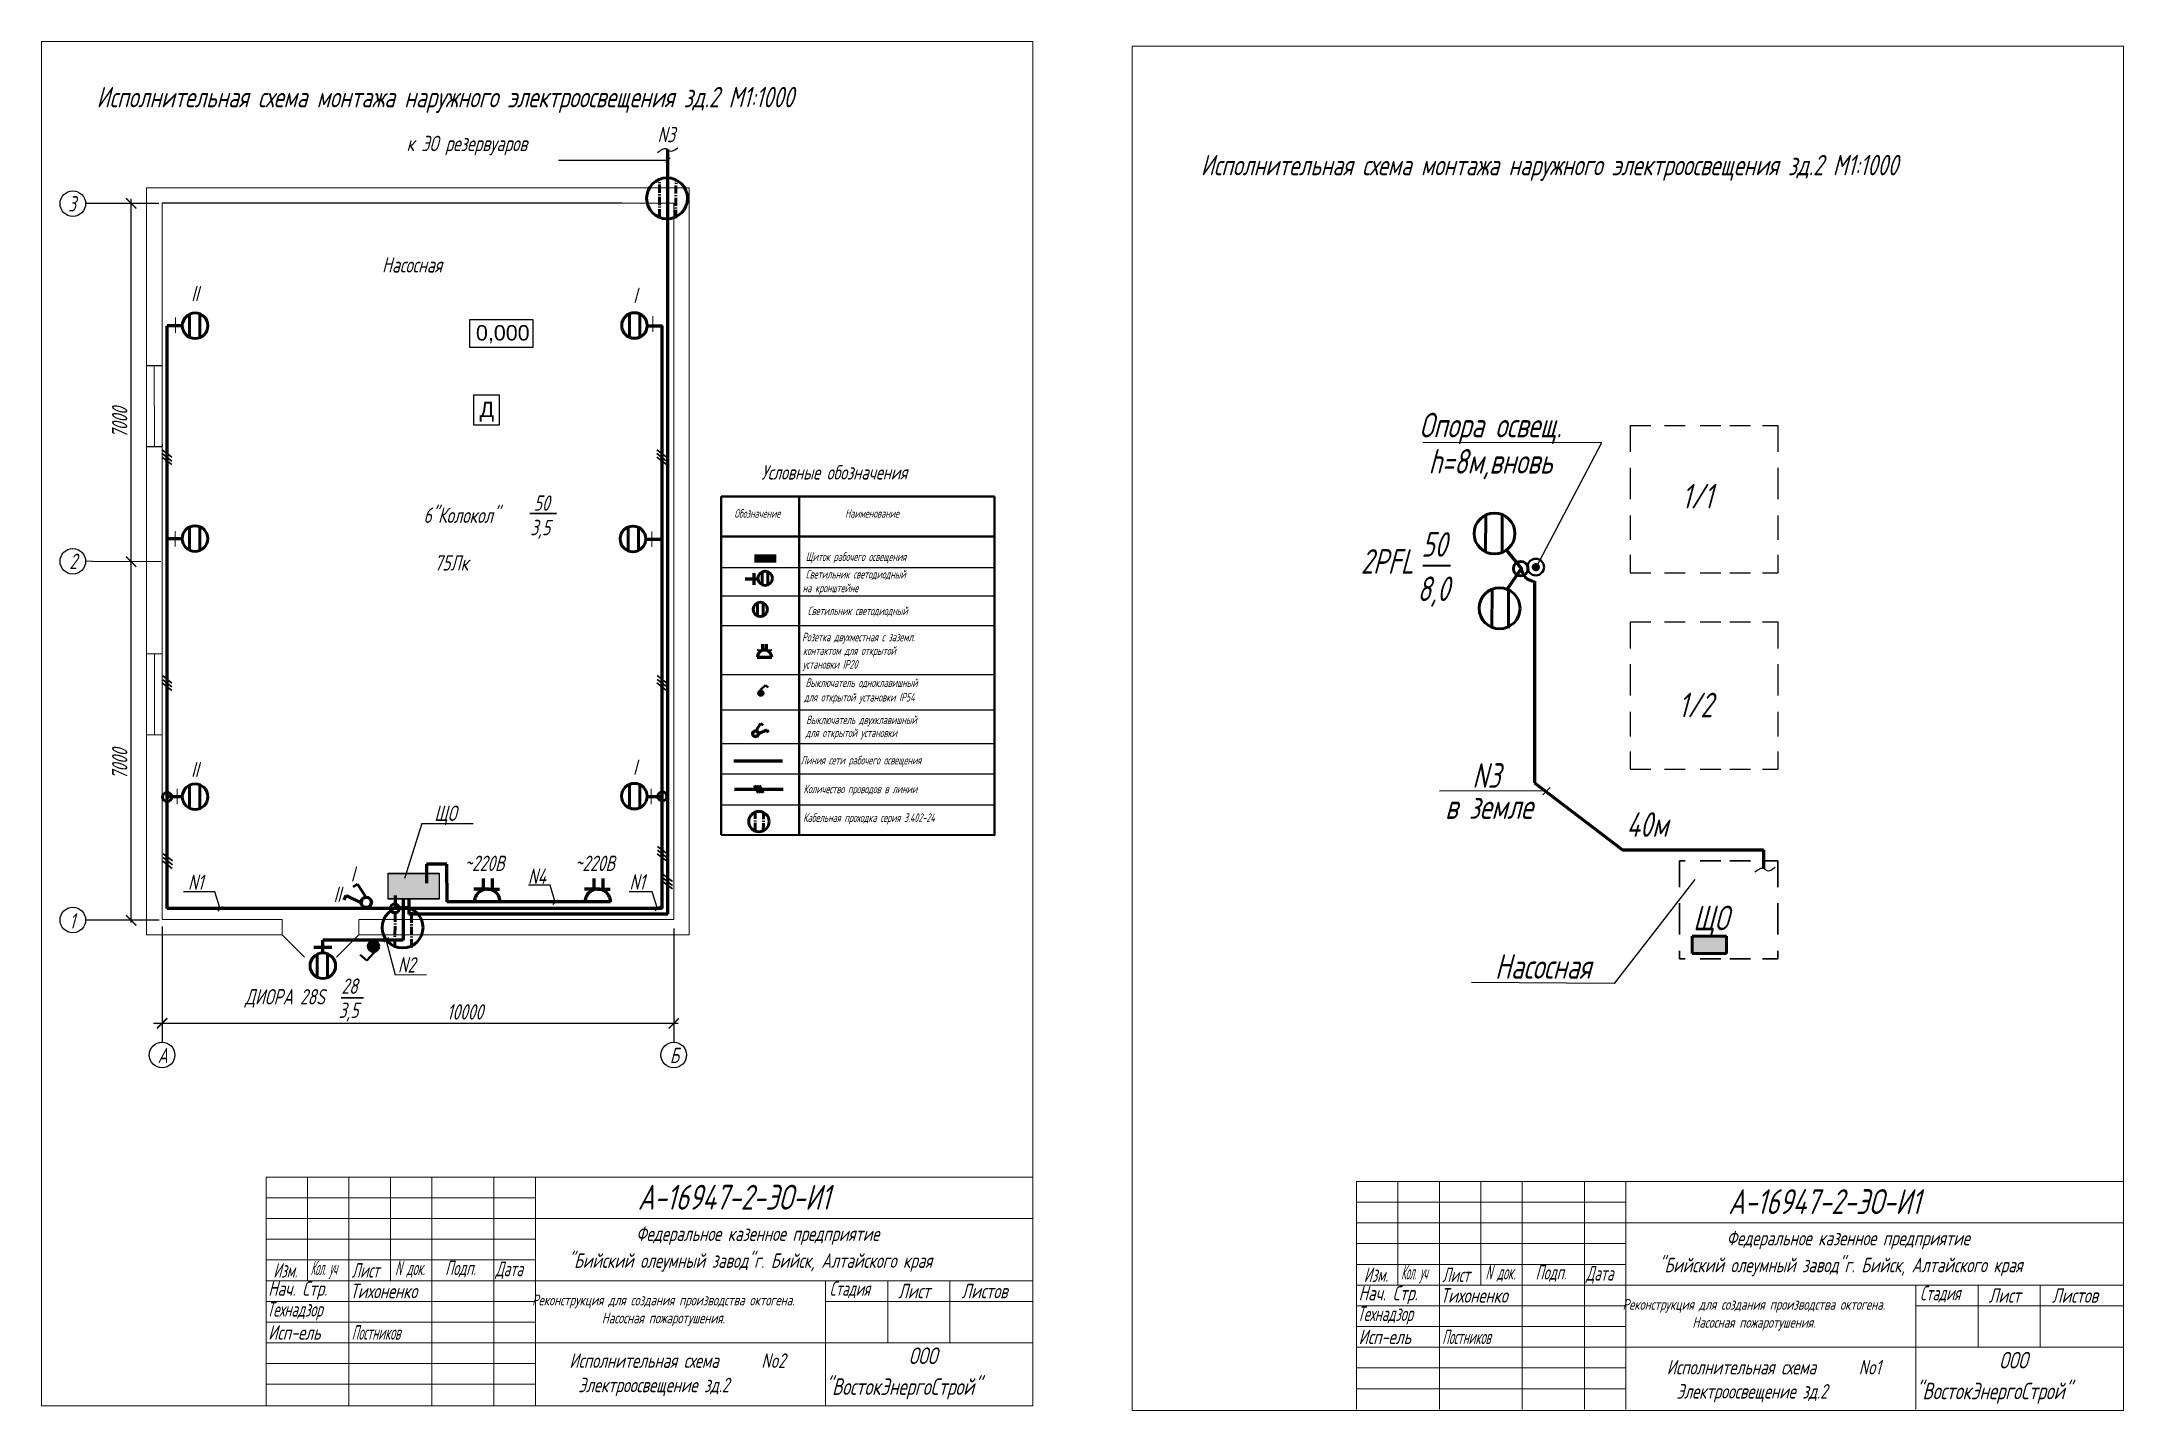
# Model space of a CAD drawing. Header units: inches. Extents: x 7 to 4039, y 15 to 1438.
# Drawn here: x 2005 to 4039, y 101 to 1438 of the extents above; entities that cross this region are included whole.
import ezdxf
from ezdxf.enums import TextEntityAlignment as Align

# ---------------------------------------------------------------- set-up
doc = ezdxf.new("R2010")
doc.units = ezdxf.units.IN
doc.header["$MEASUREMENT"] = 0
doc.linetypes.add('ACAD_ISO04W100', pattern=[30, 24, -3, 0, -3])
doc.linetypes.add('gost6', pattern=[12, 8, -1.5, 1, -1.5])
for name, color, linetype in [('dimension', 1, 'Continuous'), ('OSN', 7, 'Continuous'), ('блок', 7, 'Continuous'), ('вид', 7, 'Continuous'), ('Сила', 7, 'Continuous'), ('текст', 7, 'Continuous')]:
    doc.layers.add(name, color=color, linetype=linetype)
for name, color, linetype, lineweight in [('кабель', 1, 'Continuous', 60), ('лампа', 6, 'Continuous', 50), ('Освещение', 160, 'Continuous', 40), ('размеры', 82, 'Continuous', 25), ('рамка толстая', 7, 'Continuous', 60), ('уровни', 5, 'Continuous', 25), ('Эл. аппараты (Вновь)', 93, 'Continuous', 50), ('ЭМО', 7, 'Continuous', 15)]:
    doc.layers.add(name, color=color, linetype=linetype, lineweight=lineweight)
doc.styles.add('GOST', font='gost.shx', dxfattribs={"oblique": 15})
doc.styles.add('gost shx', font='gost.shx', dxfattribs={"oblique": 15})
doc.styles.add('Simplex', font='simplex.shx', dxfattribs={"width": 0.7, "oblique": 15})
doc.styles.add('стиль11', font='arial.ttf', dxfattribs={"height": 300})

msp = doc.modelspace()

# ---------------------------------------------------------------- texts
at = {"color": 18, "lineweight": 35, "ltscale": 0.02, "true_color": 0x000000, "style": 'Simplex', "oblique": 15, "width": 0.7}
for p in [(2058.2, 1374.1), (3137.2, 1307.7)]:
    msp.add_text('Исполнительная схема монтажа наружного электроосвещения зд.2 М1:1000', height=20, dxfattribs=at).set_placement(p)
at = {"color": 18, "lineweight": 20, "true_color": 0x000000, "oblique": 15}
for s, height, style, width, p in [('Насосная', 15, 'Simplex', 0.7, (2337.1, 1212.7)), ('Обозначение', 8.424, 'GOST', 0.7, (2681.4, 973.1)), ('Наименование', 8.424, 'GOST', 0.7, (2789.6, 973.1)), ('75Лк', 15, 'Simplex', 0.7, (2388.3, 921.5)), ('Щиток рабочего освещения', 8.424, 'GOST', 0.7, (2751.1, 930.8)), ('Светильник светодиодный', 8.424, 'GOST', 0.7, (2751.2, 913.7)), ('на кронштейне ', 8.424, 'GOST', 0.7, (2748.2, 900.3)), ('Светильник светодиодный', 8.424, 'GOST', 0.7, (2753.1, 877.9)), ('Розетка двухместная с заземл.', 8.424, 'GOST', 0.7, (2747.6, 852.3)), ('установки IP20', 8.424, 'GOST', 0.7, (2748.3, 825.6)), ('контактом для открытой ', 8.424, 'GOST', 0.7, (2748.5, 839)), ('Выключатель одноклавишный', 8.424, 'GOST', 0.7, (2751, 807.7)), ('для открытой установки IP54', 8.424, 'GOST', 0.7, (2749.5, 793.5)), ('Линия сети рабочего освещения', 8.424, 'GOST', 0.7, (2746.2, 732)), ('Количество проводов в линии', 8.424, 'GOST', 0.7, (2749, 703.9)), ('Кабельная проходка серия 3.402-24', 8.424, 'GOST', 0.7, (2748.6, 675.8)), ('Федеральное казенное предприятие', 14.175, 'Simplex', 0.7, (2585.4, 266.4)), ('Федеральное казенное предприятие', 14.175, 'Simplex', 0.7, (3650.9, 262.1)), ('Изм.', 14.18, 'Simplex', 0.6, (2230.9, 230.6)), ('Кол. уч', 14.18, 'Simplex', 0.4, (2267.3, 233)), ('Лист', 14.18, 'Simplex', 0.6, (2307.6, 230.6)), ('N', 14.2, 'Simplex', 0.5, (2349.8, 233)), ('Подп.', 14.18, 'Simplex', 0.6, (2398.8, 233)), ('Дата', 14.18, 'Simplex', 0.6, (2448, 232)), ('"Бийский олеумный завод"г. Бийск, Алтайского края', 14.175, 'Simplex', 0.7, (2518.9, 240.1)), ('"Бийский олеумный завод"г. Бийск, Алтайского края', 14.175, 'Simplex', 0.7, (3584.4, 235.8)), ('Нач. Стр.', 14.18, 'Simplex', 0.7, (2225.9, 212.8)), ('Тихоненко', 14.18, 'Simplex', 0.7, (2306, 210.4)), ('док.', 14.18, 'Simplex', 0.5, (2361.1, 233)), ('Стадия', 14.18, 'Simplex', 0.6, (2774.5, 212.8)), ('Лист', 14.18, 'Simplex', 0.7, (2841.5, 210.4)), ('Листов', 14.18, 'Simplex', 0.7, (2903.4, 210.4)), ('Изм.', 14.18, 'Simplex', 0.6, (3296.5, 226.3)), ('Кол. уч', 14.18, 'Simplex', 0.4, (3332.8, 228.7)), ('Лист', 14.18, 'Simplex', 0.6, (3373.2, 226.3)), ('N', 14.2, 'Simplex', 0.5, (3415.3, 228.7)), ('док.', 14.18, 'Simplex', 0.5, (3426.6, 228.7)), ('Подп.', 14.18, 'Simplex', 0.6, (3464.3, 228.7)), ('Дата', 14.18, 'Simplex', 0.6, (3513.6, 227.7)), ('Технадзор', 14.18, 'Simplex', 0.6, (2224.6, 192.5)), ('Нач. Стр.', 14.18, 'Simplex', 0.7, (3291.4, 208.4)), ('Тихоненко', 14.18, 'Simplex', 0.7, (3371.5, 206.1)), ('Стадия', 14.18, 'Simplex', 0.6, (3840, 208.4)), ('Лист', 14.18, 'Simplex', 0.7, (3907.1, 206.1)), ('Листов', 14.18, 'Simplex', 0.7, (3968.9, 206.1)), ('Исп-ель', 14.18, 'Simplex', 0.7, (2225.9, 169.9)), ('Постников', 14.18, 'Simplex', 0.5, (2307.5, 169.9)), ('Технадзор', 14.18, 'Simplex', 0.6, (3290.1, 188.2)), ('Исп-ель', 14.18, 'Simplex', 0.7, (3291.4, 165.6)), ('Постников', 14.18, 'Simplex', 0.5, (3373, 165.6)), ('Исполнительная схема ', 14.175, 'Simplex', 0.7, (2520.2, 142.4)), ('No2', 14.18, 'Simplex', 0.7, (2707.8, 142.4)), ('ООО', 16.2, 'Simplex', 0.7, (2851.8, 146.1)), ('Исполнительная схема ', 14.175, 'Simplex', 0.7, (3592.5, 136)), ('No1', 14.18, 'Simplex', 0.7, (3780.1, 136)), ('ООО', 16.2, 'Simplex', 0.7, (3917.3, 141.8)), ('Электроосвещение зд.2', 14.175, 'Simplex', 0.7, (2528.9, 118.6)), ('"ВостокЭнергоСтрой"', 16.2, 'Simplex', 0.7, (2770.1, 116)), ('Электроосвещение зд.2', 14.175, 'Simplex', 0.7, (3602, 112.4)), ('"ВостокЭнергоСтрой"', 16.2, 'Simplex', 0.7, (3835.6, 111.7))]:
    msp.add_text(s, height=height, dxfattribs=dict(at, style=style, width=width)).set_placement(p)
at = {"color": 18, "lineweight": 35, "true_color": 0x000000, "style": 'Simplex', "oblique": 15, "width": 0.7}
msp.add_text('Условные обозначения', height=14.04, dxfattribs=at).set_placement((2707.9, 1010.4))
at = {"color": 18, "lineweight": 20, "true_color": 0x000000, "style": 'Simplex', "oblique": 15, "width": 0.7}
for s, height, p in [('6"Колокол"', 15, (2414.6, 968)), ('50', 15, (2493.1, 979.9)), ('3,5', 15, (2491.7, 956)), ('ЩО', 15, (2399, 676.8)), ('~220В', 15, (2437.1, 627.9)), ('~220В', 15, (2545, 627.9)), ('ЩО', 24, (3635.5, 570)), ('ДИОРА 28S', 15, (2242.2, 497.5)), ('28', 15, (2305.3, 507.9)), ('3,5', 15, (2304.4, 484.3))]:
    msp.add_text(s, height=height, dxfattribs=at).set_placement(p, align=Align.CENTER)
at = {"color": 18, "linetype": 'Continuous', "lineweight": 20, "true_color": 0x000000, "style": 'gost shx', "oblique": 15, "width": 0.7}
for s, p in [('Выключатель двухклавишный ', (2751.5, 771.4)), ('для открытой установки', (2751, 758.7))]:
    msp.add_text(s, height=8.424, dxfattribs=at).set_placement(p)
at = {"color": 18, "lineweight": -2, "true_color": 0x000000, "style": 'Simplex', "oblique": 15, "width": 0.7}
for p in [(2587.1, 297), (3652.6, 292.7)]:
    msp.add_text('А-16947-2-ЭО-И1', height=24.3, dxfattribs=at).set_placement(p)
at = {"layer": 'dimension', "color": 18, "linetype": 'ByBlock', "lineweight": 20, "ltscale": 0.01, "true_color": 0x000000, "char_height": 15, "attachment_point": 1, "style": 'Simplex'}
for s, insert in [('3', (2030.3, 1287.3)), ('2', (2031.6, 938)), ('1', (2031.6, 586.6)), ('А', (2117.8, 455.2)), ('Б', (2618.3, 455.2))]:
    msp.add_mtext_dynamic_manual_height_columns(s, width=1428.37, gutter_width=1500, heights=[0], dxfattribs=dict(at, insert=insert))
at = {"layer": 'dimension', "color": 18, "linetype": 'ByBlock', "ltscale": 0.01, "true_color": 0x000000, "char_height": 15, "attachment_point": 1, "style": 'стиль11'}
for s, width, insert in [('0,000', 1993.703, (2428.9, 1161.3)), ('Д', 743.166, (2432.5, 1086.4))]:
    msp.add_mtext_dynamic_manual_height_columns(s, width=width, gutter_width=1500, heights=[0], dxfattribs=dict(at, insert=insert))
at = {"layer": 'размеры', "color": 18, "lineweight": 20, "true_color": 0x000000, "style": 'Simplex', "oblique": 15, "width": 0.7}
for p in [(2088.3, 1050.9), (2088.3, 717.3)]:
    msp.add_text('7000', height=15, rotation=90, dxfattribs=at).set_placement(p)
msp.add_text('10000', height=15, dxfattribs=at).set_placement((2400.4, 482.7))
at = {"layer": 'текст', "color": 18, "lineweight": 20, "true_color": 0x000000, "style": 'Simplex', "oblique": 15, "width": 0.7}
for s, p in [('II', (2150.7, 1184.7)), ('I', (2582.6, 1182.9)), ('II', (2150.6, 719.6)), ('I', (2582.4, 721.8)), ('I', (2306.6, 617.5)), ('II', (2289.8, 597.6))]:
    msp.add_text(s, height=15, dxfattribs=at).set_placement(p)
for s, p in [('Опора освещ.', (3420.2, 1051.6)), ('h=8м,вновь', (3420.2, 1016.2)), ('50', (3365.1, 935)), ('2PFL', (3319.3, 918.4)), ('8,0', (3364.4, 891.7)), ('в земле', (3418.6, 678.8)), ('Насосная', (3471.5, 522.6))]:
    msp.add_text(s, height=24, dxfattribs=at).set_placement(p, align=Align.CENTER)
at = {"layer": 'текст', "color": 18, "lineweight": 20, "true_color": 0x000000, "char_height": 10.5, "width": 245, "attachment_point": 5, "style": 'Simplex'}
for insert in [(2612, 198.5), (3677.6, 194.2)]:
    msp.add_mtext('Реконструкция для создания производства октогена.\\PНасосная пожаротушения.', dxfattribs=dict(at, insert=insert))
at = {"layer": 'уровни', "color": 18, "lineweight": 20, "true_color": 0x000000, "style": 'Simplex', "oblique": 15, "width": 0.7}
for s, height, p in [('к ЭО резервуаров', 15, (2361.1, 1331.3)), ('N3', 15, (2606.3, 1340)), ('1/1', 24, (3607.2, 982.2)), ('1/2', 24, (3603.9, 778.1)), ('N3', 24, (3402.4, 709.2)), ('40м', 24, (3553, 661.3)), ('N1', 15, (2147.5, 609.4)), ('N4', 15, (2479.7, 615.2)), ('N1', 15, (2578.9, 609.7)), ('N2', 15, (2352.6, 528.7))]:
    msp.add_text(s, height=height, dxfattribs=at).set_placement(p)

# ---------------------------------------------------------------- blocks, each defined once
blk = doc.blocks.new('*U2')
at = {"layer": 'ЭМО', "color": 94, "lineweight": 53}
for p, q in [((-1.52, 1.25), (-0.08, -1.25)), ((-0.72, 1.25), (0.72, -1.25)), ((0.08, 1.25), (1.52, -1.25))]:
    blk.add_line(p, q, dxfattribs=at)
blk = doc.blocks.new('*U4')
at = {"layer": 'Освещение', "lineweight": 50, "ltscale": 100}
blk.add_hatch(color=256, dxfattribs=at).paths.add_polyline_path([(-5, 2.49), (-5, -2.51), (5, -2.51), (5, 2.49)])
at = {"layer": 'Освещение', "lineweight": 50}
for p, q in [((-5, -2.51), (-5, 2.49)), ((-5, 2.49), (5, 2.49)), ((5, 2.49), (5, -2.51)), ((5, -2.51), (-5, -2.51))]:
    blk.add_line(p, q, dxfattribs=at)

# ---------------------------------------------------------------- hatches: boundary and pattern name
at = {"true_color": 0x000000}
h = msp.add_hatch(color=18, dxfattribs=at)
h.dxf.hatch_style = 1
h.paths.add_polyline_path([(2343.1, 625.7), (2343.1, 600.7), (2393.1, 600.7), (2393.1, 625.7)])
edge = h.paths.add_edge_path()
edge.add_line((2393.1, 600.7), (2343.1, 600.7))
h = msp.add_hatch(color=18, dxfattribs=at)
h.dxf.hatch_style = 1
h.paths.add_polyline_path([(2343.1, 625.3), (2343.1, 600.3), (2393.1, 600.3), (2393.1, 625.3)])
edge = h.paths.add_edge_path()
edge.add_line((2393.1, 600.3), (2343.1, 600.3))
msp.add_hatch(color=18, dxfattribs=at).paths.add_polyline_path([(2327.5, 549.5, -1), (2330.1, 559.1, -1)])
at = {"layer": 'вид', "true_color": 0x000000}
for points in [[(2706.9, 804.6, 1), (2707.7, 799, 1)], [(2330.3, 549.4, 1), (2326.8, 558.7, 1)]]:
    msp.add_hatch(color=18, dxfattribs=at).paths.add_polyline_path(points)
at = {"layer": 'кабель', "true_color": 0x000000}
msp.add_hatch(color=18, dxfattribs=at).paths.add_polyline_path([(2700.9, 929.1), (2722.5, 929.1), (2722.5, 937.2), (2700.9, 937.2)])

# ---------------------------------------------------------------- linework, layer by layer
at = {"color": 18, "linetype": 'Continuous', "true_color": 0x000000}
for p, q in [((2509.7, 1322.6), (2616.4, 1322.5)), ((3475.1, 706.1), (3370.3, 705.9)), ((2501.3, 614.1), (2480.1, 614)), ((2174.2, 607.7), (2143.3, 607.5)), ((2601.1, 607.7), (2578.6, 607.5)), ((2380.7, 526.3), (2350.2, 526.2))]:
    msp.add_line(p, q, dxfattribs=at)
at = {"color": 18, "lineweight": 30, "true_color": 0x000000}
for p, q in [((2618.7, 1324.8), (2614.3, 1320.2)), ((2481.5, 977.3), (2507.5, 977.3)), ((2703.8, 843.8), (2717.9, 843.8)), ((3478.5, 709.6), (3471.4, 702.3)), ((2181.1, 593.3), (2176.7, 588.7)), ((2508.5, 599.8), (2504.1, 595.2)), ((2608.4, 593.5), (2604, 588.9)), ((2343.5, 562.9), (2339.1, 558.3)), ((2297.3, 504), (2318.9, 503.9))]:
    msp.add_line(p, q, dxfattribs=at)
at = {"color": 18, "linetype": 'gost6', "lineweight": 50, "true_color": 0x000000}
for p, q in [((2608.2, 1266.6), (2608.4, 1302.4)), ((2624.3, 1265.8), (2624.4, 1302.9)), ((2701.7, 666.9), (2701.8, 684.8)), ((2709.7, 666.5), (2709.8, 685)), ((2349.7, 554.1), (2349.9, 590)), ((2365.8, 553.3), (2366, 590.4))]:
    msp.add_line(p, q, dxfattribs=at)
at = {"color": 18, "lineweight": 60, "true_color": 0x000000}
for p, q in [((2141.8, 1160.5), (2127.2, 1160.5)), ((2596.5, 1160.7), (2611.1, 1160.7)), ((2141.8, 952.5), (2127.1, 952.5)), ((2594.9, 952.2), (2609.6, 952.2)), ((3435.7, 941.7), (3450.7, 923.3)), ((3436.8, 903.6), (3450.4, 923.2)), ((2703.8, 836.8), (2717.9, 836.8)), ((2141.8, 700.4), (2127.2, 700.4)), ((2596.3, 700.8), (2611, 700.8)), ((2270.4, 553.4), (2288.1, 553.4)), ((2279.3, 547.8), (2279.3, 560.3))]:
    msp.add_line(p, q, dxfattribs=at)
at = {"color": 18, "lineweight": 50, "true_color": 0x000000}
for p, q in [((2149.1, 1171.9), (2149.1, 1149.5)), ((2159.1, 1172.3), (2159.1, 1149.1)), ((2579.1, 1172.5), (2579.1, 1149.3)), ((2589.2, 1172), (2589.2, 1149.6)), ((2149.1, 963.9), (2149, 941.4)), ((2159.1, 964.3), (2159.1, 941.1)), ((2577.6, 964), (2577.6, 940.8)), ((2587.7, 963.6), (2587.7, 941.2)), ((3415.5, 939.9), (3415.7, 975.8)), ((3431.6, 939.2), (3431.8, 976.2)), ((2708.6, 920.3), (2708.6, 907.6)), ((2714.2, 920.5), (2714.2, 907.4)), ((3421.7, 866), (3421.8, 901.9)), ((3437.8, 865.2), (3437.9, 902.3)), ((2703.9, 889.8), (2703.9, 877.2)), ((2709.5, 890), (2709.5, 877)), ((2159.1, 712.1), (2159.1, 689)), ((2579, 712.6), (2579, 689.4)), ((2589.1, 712.1), (2589.1, 689.7)), ((2149.1, 711.7), (2149.1, 689.3)), ((2273.9, 546.4), (2273.9, 524.2)), ((2284, 546.8), (2284, 523.8))]:
    msp.add_line(p, q, dxfattribs=at)
at = {"color": 18, "true_color": 0x000000}
for p, q in [((3354.3, 1046.8), (3529.1, 1046.6)), ((3465, 924.4), (3529.1, 1046.6)), ((2343.1, 600.7), (2343.1, 625.7)), ((2343.1, 625.7), (2393.1, 625.7)), ((2343.1, 600.3), (2343.1, 625.3)), ((2343.1, 625.3), (2393.1, 625.3)), ((2393.1, 625.7), (2393.1, 600.7)), ((2393.1, 625.3), (2393.1, 600.3)), ((2506.3, 597.5), (2501.3, 614.1)), ((3620, 619.7), (3541.2, 517.9)), ((2178.9, 591), (2173.9, 607.7)), ((2393.1, 600.7), (2343.1, 600.7)), ((2393.1, 600.3), (2343.1, 600.3)), ((2606.2, 591.2), (2601.1, 607.7)), ((2350.2, 526.2), (2341.1, 560.6)), ((3541.2, 517.9), (3401.7, 518.9))]:
    msp.add_line(p, q, dxfattribs=at)
at = {"color": 18, "lineweight": 40, "true_color": 0x000000}
for p, q in [((2668.4, 993.8), (2668.4, 663.1)), ((2744.7, 994.3), (2744.6, 663.1)), ((2935.6, 993.8), (2935.6, 663)), ((2706.7, 804.6), (2711.8, 809.6)), ((2711.8, 809.6), (2714.6, 807.1))]:
    msp.add_line(p, q, dxfattribs=at)
at = {"color": 18, "ltscale": 0.5, "true_color": 0x000000}
for p, q in [((2375.9, 674.2), (2359, 620.6)), ((2376.1, 674.3), (2426.3, 674.3))]:
    msp.add_line(p, q, dxfattribs=at)
at = {"color": 18, "lineweight": 20, "true_color": 0x000000}
for p, q in [((2223.8, 328.9), (2973, 328.9)), ((2223.8, 328.9), (2223.8, 106.1)), ((2264.3, 328.9), (2264.3, 227.6)), ((2304.8, 328.9), (2304.8, 106.1)), ((2345.3, 328.9), (2345.3, 227.6)), ((2385.8, 328.9), (2385.8, 106.1)), ((2446.5, 328.9), (2446.5, 106.1)), ((2487, 328.9), (2487, 106.1)), ((2223.8, 308.6), (2487, 308.6)), ((3289.3, 324.5), (4038.5, 324.5)), ((3289.3, 324.5), (3289.3, 101.8)), ((3329.8, 324.5), (3329.8, 223.3)), ((3370.3, 324.5), (3370.3, 101.8)), ((3410.8, 324.5), (3410.8, 223.3)), ((3451.3, 324.5), (3451.3, 101.8)), ((3512, 324.5), (3512, 101.8)), ((3552.5, 324.5), (3552.5, 101.8)), ((2223.8, 288.4), (2487, 288.4)), ((2487, 288.4), (2973, 288.4)), ((3289.3, 304.3), (3552.5, 304.3)), ((2223.8, 268.1), (2487, 268.1)), ((3289.3, 284), (3552.5, 284)), ((3552.5, 284), (4038.5, 284)), ((2223.8, 247.9), (2487, 247.9)), ((3289.3, 263.8), (3552.5, 263.8)), ((2223.8, 227.6), (2973, 227.6)), ((2770.5, 227.6), (2770.5, 106.1)), ((2831.3, 227.6), (2831.3, 166.9)), ((2892, 227.6), (2892, 166.9)), ((3289.3, 243.5), (3552.5, 243.5)), ((2223.8, 207.4), (2487, 207.4)), ((2770.5, 207.4), (2973, 207.4)), ((3289.3, 223.3), (4038.5, 223.3)), ((3836, 223.3), (3836, 101.8)), ((3896.8, 223.3), (3896.8, 162.5)), ((3957.5, 223.3), (3957.5, 162.5)), ((2223.8, 187.1), (2487, 187.1)), ((3289.3, 203), (3552.5, 203)), ((3836, 203), (4038.5, 203)), ((2223.8, 166.9), (2487, 166.9)), ((2487, 166.9), (2973, 166.9)), ((3289.3, 182.8), (3552.5, 182.8)), ((2223.8, 146.6), (2487, 146.6)), ((3289.3, 162.5), (3552.5, 162.5)), ((3552.5, 162.5), (4038.5, 162.5)), ((2223.8, 126.4), (2487, 126.4)), ((3289.3, 142.3), (3552.5, 142.3)), ((3289.3, 122), (3552.5, 122))]:
    msp.add_line(p, q, dxfattribs=at)
at = {"color": 18, "lineweight": 40, "true_color": 0x000000}
for points in [[(2668.4, 993.8), (2935.6, 993.8)], [(2668.4, 954.9), (2935.6, 954.9)], [(2668.4, 663.1), (2935.9, 663)]]:
    msp.add_lwpolyline(points, dxfattribs=at)
at = {"color": 18, "true_color": 0x000000}
for points in [[(2668.4, 924.4), (2935.6, 924.4)], [(2668.4, 896.9), (2935.6, 896.9)], [(2668.4, 867.7), (2935.6, 867.7)], [(2668.4, 819.9), (2935.6, 819.9)], [(2668.4, 785.4), (2935.6, 785.4)], [(2668.4, 752.5), (2935.6, 752.5)], [(2668.4, 723), (2935.6, 723)], [(2668.4, 692.6), (2935.6, 692.6)]]:
    msp.add_lwpolyline(points, dxfattribs=at)
at = {"color": 18, "lineweight": 50, "true_color": 0x000000}
for centre, radius in [((3449.8, 923.3), 7.13), ((2127.2, 700.3), 4.45), ((2611, 700.8), 4.45), ((2349.6, 591.3), 4.45)]:
    msp.add_circle(centre, radius, dxfattribs=at)
at = {"color": 18, "lineweight": 40, "true_color": 0x000000}
msp.add_circle((3464.5, 924.9), 8.13, dxfattribs=at)
at = {"color": 18, "lineweight": 30, "true_color": 0x000000}
for centre, radius in [((2707.3, 801.8), 2.81), ((2702.1, 761.8), 2.81), ((2322, 597), 5), ((2328.5, 554.1), 5)]:
    msp.add_circle(centre, radius, dxfattribs=at)
at = {"color": 18, "lineweight": 50, "true_color": 0x000000}
msp.add_arc((3464.9, 925), 14.5, 185.588, 263.9718, dxfattribs=at)
at = {"color": 18, "true_color": 0x000000}
for points in [[(2606.4, 1329.9), (2615.4, 1333.4), (2618.1, 1331.5), (2626.1, 1334.6)], [(3678.5, 626.9), (3687.6, 630.3), (3690.3, 628.4), (3698.3, 631.6)]]:
    msp.add_spline(points, degree=3, dxfattribs=at)
at = {"layer": 'dimension', "color": 18, "linetype": 'ACAD_ISO04W100', "ltscale": 0.02, "true_color": 0x000000}
for p, q in [((2119.2, 1280), (2047.5, 1280)), ((2119.4, 580), (2047.5, 580))]:
    msp.add_line(p, q, dxfattribs=at)
at = {"layer": 'dimension', "color": 18, "linetype": 'ByBlock', "ltscale": 0.01, "true_color": 0x000000}
for p, q in [((2571.4, 1280.5), (2122.2, 1280.5)), ((2107.1, 1121.8), (2122.2, 1121.8)), ((2107.2, 1042.7), (2122.2, 1042.7)), ((2122.2, 1044.8), (2122.2, 1042.7)), ((2122.2, 573.6), (2122.2, 460.6)), ((2622.2, 571.6), (2622.2, 460.6))]:
    msp.add_line(p, q, dxfattribs=at)
at = {"layer": 'dimension', "color": 18, "linetype": 'ByBlock', "lineweight": 20, "ltscale": 0.01, "true_color": 0x000000}
for p, q in [((2135.2, 1168.9), (2135.2, 1153.9)), ((2601.7, 1169.9), (2601.7, 1154.9)), ((2114.6, 1121.8), (2114.7, 1042.7)), ((2122.2, 1121.8), (2122.2, 1042.7)), ((2135, 960.1), (2135, 945.1)), ((2600.9, 959.6), (2600.9, 944.6)), ((2107.2, 840.1), (2122.2, 840.1)), ((2114.7, 840.1), (2114.7, 761)), ((2122.2, 840.1), (2122.2, 761)), ((2107.2, 761), (2122.2, 761)), ((2136.8, 708.1), (2136.8, 693.1)), ((2600.2, 708.3), (2600.2, 693.3)), ((2239.4, 580.5), (2239.4, 565.5)), ((2314.4, 580.5), (2314.4, 565.5)), ((2239.4, 565.5), (2261.3, 543.6)), ((2314.4, 565.5), (2292.5, 543.6))]:
    msp.add_line(p, q, dxfattribs=at)
at = {"layer": 'dimension', "color": 18, "linetype": 'ACAD_ISO04W100', "lineweight": 9, "ltscale": 0.02, "true_color": 0x000000}
msp.add_line((2121, 930.4), (2047.5, 930.5), dxfattribs=at)
at = {"layer": 'dimension', "color": 18, "linetype": 'ByBlock', "lineweight": 20, "ltscale": 0.01, "true_color": 0x000000}
for points in [[(2239.4, 565.5), (2107.1, 565.5), (2107.1, 1295.5), (2637.2, 1295.5), (2637.2, 565.5), (2314.4, 565.5)], [(2122.2, 1121.8), (2122.2, 1280.5), (2622.2, 1280.5), (2622.2, 580.5), (2352, 580.5)], [(2122.2, 845.1), (2122.2, 1047.7)], [(2122.2, 840.1), (2122.2, 1042.7)], [(2239.4, 580.5), (2122.2, 580.5), (2122.2, 761)], [(2358.7, 580.5), (2314.4, 580.5)]]:
    msp.add_lwpolyline(points, dxfattribs=at)
at = {"layer": 'dimension', "color": 18, "linetype": 'ByBlock', "ltscale": 0.01, "true_color": 0x000000}
for points in [[(2422.7, 1139.8), (2484.8, 1139.8), (2484.8, 1166.4), (2422.7, 1166.4)], [(2426.6, 1063.9), (2452, 1063.9), (2452, 1092.7), (2426.6, 1092.7)]]:
    msp.add_lwpolyline(points, close=True, dxfattribs=at)
for centre in [(2035, 1280), (2035, 930.5), (2035, 580), (2122.2, 448.1), (2622.2, 448.1)]:
    msp.add_circle(centre, 12.5, dxfattribs=at)
at = {"layer": 'OSN', "color": 18, "lineweight": 25, "true_color": 0x000000}
for p, q in [((3556.9, 1063.3), (3577, 1063.3)), ((3590.4, 1063.3), (3610.5, 1063.3)), ((3625.3, 1063.3), (3645.5, 1063.3)), ((3654.1, 1063.3), (3674.2, 1063.3)), ((3685.9, 1063.3), (3700.9, 1063.3)), ((3556.9, 919.3), (3577, 919.3)), ((3590.4, 919.3), (3610.5, 919.3)), ((3625.3, 919.3), (3645.5, 919.3)), ((3654.1, 919.3), (3674.2, 919.3)), ((3685.9, 919.3), (3700.9, 919.3)), ((3556.9, 871.3), (3577, 871.3)), ((3590.4, 871.3), (3610.5, 871.3)), ((3625.3, 871.3), (3645.5, 871.3)), ((3654.1, 871.3), (3674.2, 871.3)), ((3685.9, 871.3), (3700.9, 871.3)), ((3556.9, 727.3), (3577, 727.3)), ((3590.4, 727.3), (3610.5, 727.3)), ((3625.3, 727.3), (3645.5, 727.3)), ((3654.1, 727.3), (3674.2, 727.3)), ((3685.9, 727.3), (3700.9, 727.3))]:
    msp.add_line(p, q, dxfattribs=at)
at = {"layer": 'OSN', "color": 18, "linetype": 'Continuous', "lineweight": 25, "true_color": 0x000000}
for p, q in [((3556.9, 1063.3), (3556.9, 1037.4)), ((3700.9, 1063.3), (3700.9, 1037.4)), ((3556.9, 1022), (3556.9, 991.3)), ((3700.9, 1022), (3700.9, 991.3)), ((3556.9, 975.3), (3556.9, 951.4)), ((3700.9, 975.3), (3700.9, 951.4)), ((3556.9, 936.7), (3556.9, 919.3)), ((3700.9, 936.7), (3700.9, 919.3)), ((3556.9, 871.3), (3556.9, 845.4)), ((3700.9, 871.3), (3700.9, 845.4)), ((3556.9, 830), (3556.9, 799.3)), ((3700.9, 830), (3700.9, 799.3)), ((3556.9, 783.3), (3556.9, 759.4)), ((3700.9, 783.3), (3700.9, 759.4)), ((3556.9, 744.7), (3556.9, 727.3)), ((3700.9, 744.7), (3700.9, 727.3))]:
    msp.add_line(p, q, dxfattribs=at)
at = {"layer": 'OSN', "color": 18, "lineweight": 30, "true_color": 0x000000}
for p, q in [((3604.9, 638), (3610.5, 638)), ((3625.3, 638), (3645.5, 638)), ((3654.1, 638), (3674.2, 638)), ((3685.9, 638), (3700.9, 638)), ((3604.9, 542), (3610.5, 542)), ((3625.3, 542), (3645.5, 542)), ((3654.1, 542), (3674.2, 542)), ((3685.9, 542), (3700.9, 542))]:
    msp.add_line(p, q, dxfattribs=at)
at = {"layer": 'OSN', "color": 18, "linetype": 'Continuous', "lineweight": 30, "true_color": 0x000000}
for p, q in [((3604.9, 638), (3604.9, 612)), ((3700.9, 638), (3700.9, 612)), ((3604.9, 596.6), (3604.9, 566)), ((3700.9, 596.6), (3700.9, 566)), ((3604.9, 549.9), (3604.9, 542)), ((3700.9, 549.9), (3700.9, 542))]:
    msp.add_line(p, q, dxfattribs=at)
at = {"layer": 'OSN', "color": 18, "lineweight": 25, "true_color": 0x000000, "const_width": 4}
msp.add_lwpolyline([(3462.6, 924.8, 1), (3466.6, 924.8, 1)], format="xyb", close=True, dxfattribs=at)
at = {"layer": 'блок', "color": 18, "lineweight": 30, "true_color": 0x000000}
for p, q in [((2122.7, 1039.1), (2131.8, 1032.2)), ((2605.8, 1039.5), (2614.9, 1032.5)), ((2122.6, 1032), (2131.6, 1025)), ((2122.7, 1035.4), (2131.8, 1028.5)), ((2605.7, 1032.3), (2614.8, 1025.4)), ((2605.8, 1035.8), (2614.9, 1028.8)), ((2122.8, 818.5), (2131.9, 811.5)), ((2122.8, 814.8), (2131.9, 807.9)), ((2605.9, 818.8), (2615, 811.9)), ((2605.9, 815.1), (2615, 808.2)), ((2122.7, 811.3), (2131.8, 804.4)), ((2605.8, 811.7), (2614.9, 804.7)), ((2606.2, 651.8), (2615.3, 644.9)), ((2123.1, 637.5), (2132.2, 630.5)), ((2123.2, 644.6), (2132.3, 637.7)), ((2123.2, 641), (2132.3, 634)), ((2606.1, 644.7), (2615.2, 637.8)), ((2606.2, 648.2), (2615.3, 641.2)), ((2611.8, 617.3), (2620.9, 610.4)), ((2611.9, 624.4), (2621, 617.5)), ((2611.9, 620.8), (2621, 613.8))]:
    msp.add_line(p, q, dxfattribs=at)
at = {"layer": 'кабель', "color": 18, "true_color": 0x000000}
for p, q in [((2700.6, 918.8), (2700.6, 907.6)), ((2704.4, 913.2), (2691.9, 913.2)), ((3463.4, 911.1), (3463.2, 714)), ((2680.8, 735.4), (2728.3, 735.4)), ((3463.2, 714), (3549.2, 648.7)), ((2681.6, 707.8), (2729.1, 707.8)), ((2380.5, 634.6), (2380.5, 615.9)), ((2400.5, 634.6), (2380.5, 634.6)), ((2400.7, 597.8), (2400.5, 634.6)), ((3549.2, 648.7), (3687.1, 648.7)), ((3687.1, 648.7), (3687.1, 630.5)), ((2350, 604.1), (2350, 591.2)), ((2357.7, 600.5), (2357.7, 560.3)), ((2363.2, 600.4), (2363.2, 585.7)), ((2616.4, 585.7), (2363.2, 585.7)), ((2357.7, 560.3), (2279.3, 560.3))]:
    msp.add_line(p, q, dxfattribs=at)
at = {"layer": 'кабель', "color": 18, "linetype": 'ByBlock', "ltscale": 0.01, "true_color": 0x000000}
for points in [[(2616.4, 585.7), (2616.3, 1332.8)], [(2127.2, 591.2), (2127.2, 1160.5)], [(2611, 591.2), (2611, 1160.7)], [(2611, 591.2), (2127.2, 591.2)], [(2560.5, 597.7), (2400.5, 597.7)]]:
    msp.add_lwpolyline(points, dxfattribs=at)
at = {"layer": 'лампа', "color": 18, "true_color": 0x000000}
for centre, radius in [((2615.7, 1285.2), 20), ((2154.5, 1160.7), 12.5), ((2583.8, 1160.9), 12.5), ((3424.2, 957.7), 20), ((2154.4, 952.7), 12.5), ((2582.3, 952.4), 12.5), ((2711.5, 913.9), 7.02), ((3429.1, 884.6), 20), ((2706.8, 883.5), 7.02), ((2154.5, 700.5), 12.5), ((2583.7, 701), 12.5), ((2705.4, 676.2), 10), ((2357.2, 572.7), 20), ((2279.3, 535.3), 12.5)]:
    msp.add_circle(centre, radius, dxfattribs=at)
at = {"layer": 'Освещение', "color": 18, "lineweight": 60, "true_color": 0x000000}
for p, q in [((2709, 849.6), (2709, 843.8)), ((2712.6, 849.6), (2712.6, 843.8)), ((2439.5, 610.3), (2427, 610.3)), ((2436.1, 620.5), (2436.1, 610.3)), ((2439.5, 610.3), (2452, 610.3)), ((2440.3, 610.4), (2440.3, 610.4)), ((2444.7, 620.5), (2444.7, 610.3)), ((2547.6, 610.3), (2535.1, 610.3)), ((2544.2, 620.5), (2544.2, 610.3)), ((2547.6, 610.3), (2560.1, 610.3)), ((2548.4, 610.4), (2548.4, 610.4)), ((2552.8, 620.5), (2552.8, 610.3))]:
    msp.add_line(p, q, dxfattribs=at)
for centre, radius, start, end in [((2710.9, 836.8), 7.02, 0, 180), ((2440, 597.7), 12.5, 359.8338, 180.1641), ((2548, 597.7), 12.5, 359.8338, 180.1641)]:
    msp.add_arc(centre, radius, start, end, dxfattribs=at)
at = {"layer": 'размеры', "color": 18, "true_color": 0x000000}
for p, q in [((2091.9, 1024.9), (2091.9, 1284.8)), ((2091.9, 577.6), (2091.9, 1044.9)), ((2113.8, 479.1), (2386.8, 479.1)), ((2366.8, 479.1), (2626.6, 479.1))]:
    msp.add_line(p, q, dxfattribs=at)
at = {"layer": 'размеры', "color": 18, "true_color": 0x000000, "const_width": 1.5}
for points in [[(2097, 1275.3), (2087, 1285.3)], [(2087, 1285.3), (2097, 1275.3)], [(2097, 925.2), (2087, 935.2)], [(2087, 935.2), (2097, 925.2)], [(2097, 574.7), (2087, 584.7)], [(2087, 584.7), (2097, 574.7)], [(2117.2, 474.1), (2127.2, 484.1)], [(2127.2, 484.1), (2117.2, 474.1)], [(2617.2, 474), (2627.2, 484)], [(2627.2, 484), (2617.2, 474)]]:
    msp.add_lwpolyline(points, dxfattribs=at)
at = {"layer": 'рамка толстая', "color": 18, "lineweight": 20, "true_color": 0x000000}
for p, q in [((2004.5, 1438.3), (2973.1, 1438.3)), ((2004.5, 1438.3), (2004.5, 105.2)), ((2973.1, 1438.3), (2973.1, 105.2)), ((3070, 1434), (4038.7, 1434)), ((3070, 1434), (3070, 100.9)), ((4038.7, 1434), (4038.7, 100.9)), ((2973.1, 105.2), (2004.5, 105.2)), ((4038.7, 100.9), (3070, 100.9))]:
    msp.add_line(p, q, dxfattribs=at)
at = {"layer": 'рамка толстая', "color": 18, "lineweight": 40, "true_color": 0x000000}
for p, q in [((2332.3, 551.5), (2322.3, 540.5)), ((2315.9, 546.1), (2322.4, 540.4))]:
    msp.add_line(p, q, dxfattribs=at)
at = {"layer": 'рамка толстая', "color": 18, "true_color": 0x000000}
for centre, radius in [((2702.2, 762), 2.81), ((2321.7, 597.3), 5), ((2328.8, 554.3), 5)]:
    msp.add_circle(centre, radius, dxfattribs=at)
at = {"layer": 'текст', "color": 18, "lineweight": 35, "true_color": 0x000000}
msp.add_line((3354.3, 926.3), (3381.1, 926.3), dxfattribs=at)
at = {"layer": 'Эл. аппараты (Вновь)', "color": 18, "true_color": 0x000000}
for p, q in [((2702.3, 764.7), (2707.1, 772)), ((2704.9, 761.8), (2713.3, 765.8)), ((2707.1, 772), (2709.4, 770.4)), ((2713.3, 765.8), (2714.5, 763.3)), ((2313.1, 615.1), (2308.9, 612.3)), ((2321.6, 602.1), (2313.1, 615.1)), ((2302.1, 604.1), (2299.9, 599.6)), ((2316.9, 596.9), (2302.1, 604.1))]:
    msp.add_line(p, q, dxfattribs=at)
for centre, radius in [((2702.1, 761.9), 2.81), ((2321.9, 597.1), 5)]:
    msp.add_circle(centre, radius, dxfattribs=at)

# ---------------------------------------------------------------- block references
at = {"color": 18, "true_color": 0x000000, "xscale": 3.359999999999127, "yscale": 3.359999999999127, "zscale": 3.359999999999127}
msp.add_blockref('*U4', (3634.1, 555.8), dxfattribs=at)
at = {"layer": 'Сила', "color": 18, "true_color": 0x000000, "xscale": 2.808, "yscale": 2.808, "zscale": 2.808}
msp.add_blockref('*U2', (2705.3, 707.8), dxfattribs=at)

msp.set_redraw_order([(e.dxf.handle, doc.entitydb.next_handle()) for e in msp.query("TEXT MTEXT ATTDEF DIMENSION ARC_DIMENSION")])  # texts and dimensions are drawn at this point

doc.saveas('drawing.dxf')
